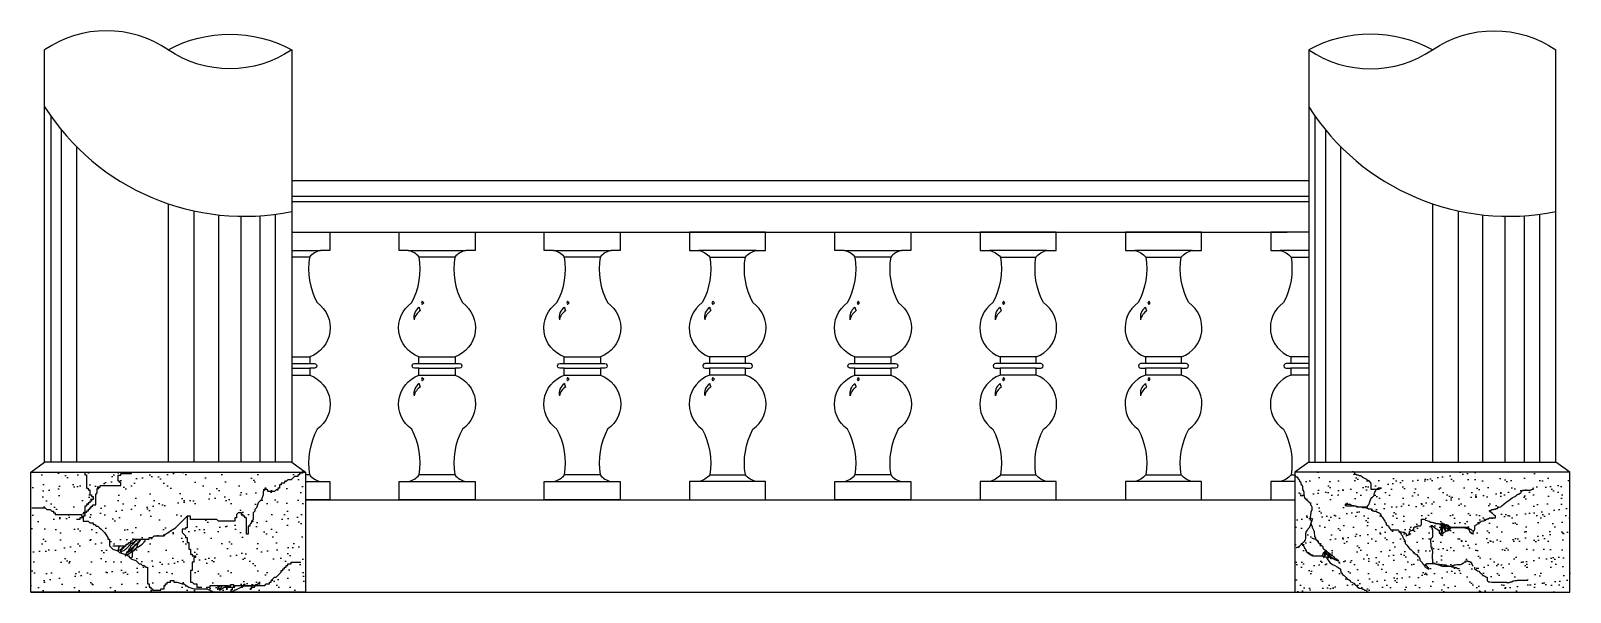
# Model space of a CAD drawing. Extents: x 658 to 3991, y 3094 to 4310.
import ezdxf

# ---------------------------------------------------------------- set-up
doc = ezdxf.new("R2010")
doc.units = 0
doc.header["$LTSCALE"] = 0.85
doc.header["$MEASUREMENT"] = 0
doc.layers.get('0').update_dxf_attribs({"color": 3, "linetype": 'CONTINUOUS'})
for name, color, linetype in [('2', 2, 'CONTINUOUS'), ('3', 3, 'CONTINUOUS'), ('4', 4, 'CONTINUOUS'), ('7', 7, 'CONTINUOUS')]:
    doc.layers.add(name, color=color, linetype=linetype)

msp = doc.modelspace()

# ---------------------------------------------------------------- hatches: boundary and pattern name
at = {"layer": '3'}
h = msp.add_hatch(dxfattribs=at)
h.set_pattern_fill('AR-SAND', color=256, scale=25, style=0)
h.set_pattern_definition([(37.5, (2482.26, -2404.516), (-1.57483, 48.1706), [0, -38, 0, -42.5, 0, -40.625]), (7.5, (2482.26, -2404.516), (44.2444, 70.55365), [0, -20.5, 0, -34.25, 0, -13.125]), (327.5, (2451.51, -2404.516), (77.85355, 0.14148), [0, -12.5, 0, -45, 0, -58.75]), (317.5, (2451.51, -2404.516), (75.1532, 21.9419), [0, -6.25, 0, -29.5, 0, -33.75])])
h.paths.add_polyline_path([(658.2, 3354.4), (658.2, 3094.4), (1253.2, 3094.4), (1253.2, 3354.4), (1246.9, 3354.4), (1246.9, 3352), (1239.7, 3352), (1239.7, 3348.4), (1236.1, 3348.4), (1236.1, 3344.9), (1229, 3344.9), (1225.4, 3341.3), (1221.9, 3337.7), (1214.7, 3337.7), (1211.1, 3334.1), (1207.6, 3334.1), (1207.6, 3330.6), (1200.4, 3330.6), (1200.4, 3327), (1196.8, 3327), (1196.8, 3319.9), (1193.3, 3319.9), (1193.3, 3316.3), (1189.7, 3316.3), (1186.1, 3312.7), (1171.8, 3312.7), (1171.8, 3316.3), (1168.2, 3316.3), (1168.2, 3319.9), (1164.7, 3319.9), (1164.7, 3316.3), (1161.1, 3312.7), (1161.1, 3305.6), (1157.5, 3294.9), (1153.9, 3291.3), (1150.4, 3287.7), (1146.8, 3277), (1143.2, 3273.4), (1143.2, 3269.9), (1139.7, 3266.3), (1139.7, 3252), (1136.1, 3248.4), (1136.1, 3244.9), (1132.5, 3241.3), (1132.5, 3237.7), (1128.9, 3237.7), (1128.9, 3219.9), (1125.4, 3219.9), (1125.4, 3255.6), (1121.8, 3255.6), (1121.8, 3259.1), (1118.2, 3259.1), (1118.2, 3262.7), (1114.6, 3262.7), (1114.6, 3266.3), (1107.5, 3266.3), (1103.9, 3262.7), (1103.9, 3255.6), (1102.5, 3255.6), (1102.5, 3255.1), (1100.3, 3255.1), (1100.3, 3248.4), (1064.6, 3248.4), (1061, 3252), (1048.8, 3252), (1048.8, 3249.4), (1046, 3249.4), (1046, 3252), (1003.8, 3252), (1003.8, 3259.1), (996.7, 3259.1), (996.7, 3273.4), (1000.3, 3273.4), (1000.3, 3277), (1003.8, 3277), (1003.8, 3280.6), (1011, 3280.6), (1011, 3284.1), (1014.6, 3284.1), (1014.6, 3287.7), (1018.1, 3287.7), (1018.1, 3291.3), (1036, 3291.3), (1036, 3287.7), (1039.6, 3287.7), (1039.6, 3284.1), (1081.3, 3284.1), (1079.9, 3286.2), (1079.9, 3289), (1082.7, 3289), (1088.4, 3280.5), (1091.2, 3277.7), (1094.1, 3269.2), (1096.9, 3266.4), (1096.9, 3263.6), (1099.7, 3260.7), (1096.9, 3260.7), (1096.9, 3257.9), (1099.7, 3255.1), (1100.3, 3255.1), (1100.3, 3255.6), (1103.9, 3255.6), (1103.9, 3262.7), (1107.5, 3266.3), (1114.6, 3266.3), (1114.6, 3262.7), (1118.2, 3262.7), (1118.2, 3259.1), (1121.8, 3259.1), (1121.8, 3255.6), (1125.4, 3255.6), (1125.4, 3219.9), (1128.9, 3219.9), (1128.9, 3237.7), (1132.5, 3237.7), (1132.5, 3241.3), (1136.1, 3244.9), (1136.1, 3248.4), (1139.7, 3252), (1139.7, 3266.3), (1143.2, 3269.9), (1143.2, 3273.4), (1146.8, 3277), (1150.4, 3287.7), (1153.9, 3291.3), (1157.5, 3294.9), (1161.1, 3305.6), (1161.1, 3312.7), (1164.7, 3316.3), (1164.7, 3319.9), (1168.2, 3319.9), (1168.2, 3316.3), (1171.8, 3316.3), (1171.8, 3312.7), (1186.1, 3312.7), (1189.7, 3316.3), (1193.3, 3316.3), (1193.3, 3319.9), (1196.8, 3319.9), (1196.8, 3327), (1200.4, 3327), (1200.4, 3330.6), (1207.6, 3330.6), (1207.6, 3334.1), (1211.1, 3334.1), (1214.7, 3337.7), (1221.9, 3337.7), (1225.4, 3341.3), (1229, 3344.9), (1236.1, 3344.9), (1236.1, 3348.4), (1239.7, 3348.4), (1239.7, 3352), (1246.9, 3352), (1246.9, 3354.4)])
h = msp.add_hatch(dxfattribs=at)
h.set_pattern_fill('AR-SAND', color=256, scale=20, style=0)
h.set_pattern_definition([(37.5, (2530.406, -2404.516), (-1.25987, 38.53648), [0, -30.4, 0, -34, 0, -32.5]), (7.5, (2530.406, -2404.516), (35.39553, 56.4429), [0, -16.4, 0, -27.4, 0, -10.5]), (327.5, (2505.806, -2404.516), (62.28284, 0.11318), [0, -10, 0, -36, 0, -47]), (317.5, (2505.806, -2404.516), (60.12253, 17.5535), [0, -5, 0, -23.6, 0, -27])])
h.paths.add_polyline_path([(3991.4, 3354.4), (3396.4, 3354.4), (3396.4, 3094.4), (3991.4, 3094.4)])
h.paths.add_polyline_path([(3518.1, 3281.5), (3507.2, 3281.5), (3506.3, 3282.4), (3504.5, 3282.4), (3504.5, 3285.1), (3505.4, 3285.1), (3506.3, 3284.2), (3515.4, 3284.2), (3515.4, 3283.3), (3517.2, 3283.3), (3517.2, 3282.4), (3518.1, 3282.4)], flags=16)
h.paths.add_polyline_path([(3640.7, 3218.8), (3640.3, 3218.5), (3641.5, 3218.8), (3641.6, 3218.8)], flags=16)
h.paths.add_polyline_path([(3712.3, 3243.2), (3712.7, 3243.2), (3712.7, 3242.8), (3713.1, 3242.4), (3713.1, 3241.9), (3714, 3240.7), (3714.8, 3239.9), (3714.8, 3239), (3715.2, 3238.6), (3716.1, 3236.9), (3716.5, 3235.7), (3717.3, 3234.4), (3719, 3232.3), (3719.4, 3231.1), (3720.3, 3228.5), (3721.1, 3227.3), (3721.5, 3226), (3721.5, 3227.7), (3721.1, 3228.1), (3721.1, 3229), (3720.7, 3229.4), (3720.7, 3231.9), (3720.3, 3232.3), (3720.3, 3233.2), (3719.8, 3233.6), (3719.8, 3234.4), (3719, 3235.7), (3719, 3236.1), (3718.6, 3236.5), (3718.6, 3236.9), (3718.2, 3237.3), (3717.7, 3237.8), (3717.7, 3238.2), (3716.9, 3239), (3716.9, 3239), (3717.7, 3238.2), (3717.7, 3237.8), (3719, 3236.5), (3719, 3235.7), (3719.8, 3234.4), (3719.8, 3233.6), (3720.3, 3233.2), (3720.3, 3232.3), (3720.7, 3231.9), (3720.7, 3229.4), (3721.1, 3229), (3721.1, 3228.1), (3721.5, 3227.7), (3721.5, 3225.7), (3721.6, 3225.7), (3721.1, 3227.3), (3720.3, 3228.5), (3719.4, 3231.1), (3719, 3232.3), (3717.3, 3234.4), (3716.5, 3235.7), (3716.1, 3236.9), (3715.2, 3238.6), (3714.4, 3239.4), (3714.4, 3240.3), (3714, 3240.7), (3713.1, 3241.9), (3713.1, 3242.4), (3712.3, 3243.2), (3712.3, 3243.2), (3712.3, 3242.4), (3713.1, 3239.9), (3713.6, 3238.6), (3714.4, 3237.3), (3714.8, 3236.1), (3714.8, 3231.9), (3714.4, 3231.5), (3714.4, 3225.2), (3713.6, 3224.4), (3713.6, 3223.1), (3713.1, 3222.7), (3712.7, 3222.3), (3712.7, 3221.4), (3712.3, 3221.4), (3712.3, 3222.7), (3712.7, 3225.2), (3713.6, 3227.3), (3713.6, 3237.3), (3712.7, 3238.2), (3712.3, 3237.8), (3712.3, 3236.9), (3711.5, 3235.2), (3711.5, 3231.5), (3711, 3231.1), (3711, 3230.2), (3710.2, 3230.2), (3710.2, 3229.8), (3709.8, 3229.8), (3709.8, 3228.5), (3709.4, 3228.5), (3709.4, 3229), (3709.8, 3229), (3709.8, 3230.2), (3710.6, 3230.2), (3710.6, 3230.6), (3711.5, 3231.5), (3711.5, 3235.2), (3712.3, 3236.9), (3712.3, 3237.8), (3712.7, 3238.2), (3712.7, 3238.6), (3713.6, 3237.8), (3713.6, 3227.3), (3712.7, 3225.2), (3712.3, 3222.7), (3712.3, 3221.8), (3713.6, 3223.1), (3713.6, 3224.8), (3714.4, 3225.6), (3714.4, 3231.5), (3714.8, 3231.9), (3714.8, 3236.1), (3714.4, 3237.3), (3713.6, 3238.6), (3713.1, 3239.9), (3712.3, 3242.4), (3712.3, 3243.2)], flags=16)
h.paths.add_polyline_path([(3430.7, 3244.8), (3430.7, 3247.5), (3431.6, 3247.5), (3431.6, 3250.2), (3432.5, 3251.2), (3432.5, 3252.1), (3433.4, 3253), (3432.5, 3249.3)], flags=16)
h.paths.add_polyline_path([(3461.3, 3183.2), (3460.9, 3182.2), (3461.9, 3182.2), (3462.2, 3183.2)], flags=16)

# ---------------------------------------------------------------- linework, layer by layer
at = {"color": 3}
for p, q in [((3635.4, 3217.3), (3644.3, 3219.5)), ((3644.3, 3219.5), (3646.5, 3221.7))]:
    msp.add_line(p, q, dxfattribs=at)
at = {"layer": '2'}
for p, q in [((1223.2, 3376.3), (688.2, 3376.3)), ((3425.4, 3376.3), (3960.4, 3376.3))]:
    msp.add_line(p, q, dxfattribs=at)
for points in [[(1223.2, 4269.2), (1223.2, 3376.3), (1253.2, 3354.4), (1253.2, 3094.4), (658.2, 3094.4), (658.2, 3354.4), (688.2, 3376.3), (688.2, 4269.2)], [(3425.4, 4269.2), (3425.4, 3376.3), (3395.4, 3354.4), (3395.4, 3094.4), (3990.4, 3094.4), (3990.4, 3354.4), (3960.4, 3376.3), (3960.4, 4269.2)], [(1253.2, 3294.4), (3348.3, 3294.4)], [(658.2, 3094.4), (3990.4, 3094.4)]]:
    msp.add_lwpolyline(points, dxfattribs=at)
at = {"layer": '3'}
for p, q in [((701.3, 4126.2), (701.3, 3376.3)), ((3438.5, 4126.2), (3438.5, 3376.3)), ((724.1, 4096.2), (724.1, 3376.3)), ((3461.3, 4096.2), (3461.3, 3376.3)), ((756.9, 4059.8), (756.9, 3376.3)), ((3494.1, 4059.8), (3494.1, 3376.3)), ((955.7, 3935.7), (955.7, 3376.3)), ((1223.2, 3952.3), (3425.4, 3952.3)), ((1223.2, 3940.3), (3425.4, 3940.3)), ((3692.9, 3935.7), (3692.9, 3376.3)), ((1011.4, 3920.2), (1011.4, 3376.3)), ((1064.5, 3911.6), (1064.5, 3376.3)), ((1113, 3908.6), (1113, 3376.3)), ((1154.5, 3909.7), (1154.5, 3376.3)), ((1187.4, 3913), (1187.4, 3376.3)), ((3748.5, 3920.2), (3748.5, 3376.3)), ((3801.7, 3911.6), (3801.7, 3376.3)), ((3850.1, 3908.6), (3850.1, 3376.3)), ((3891.7, 3909.7), (3891.7, 3376.3)), ((3924.6, 3913), (3924.6, 3376.3)), ((1261.7, 3820.3), (1223.2, 3820.3)), ((1576.3, 3820.3), (1499.3, 3820.3)), ((1890.9, 3820.3), (1813.9, 3820.3)), ((2128.5, 3820.3), (2205.5, 3820.3)), ((2520.1, 3820.3), (2443.1, 3820.3)), ((2757.7, 3820.3), (2834.7, 3820.3)), ((3072.3, 3820.3), (3149.3, 3820.3)), ((3386.9, 3820.3), (3425.4, 3820.3)), ((1223.2, 3589.4), (1262.3, 3589.4)), ((1223.2, 3579.4), (1262.3, 3579.4)), ((1498.7, 3589.4), (1576.9, 3589.4)), ((1498.7, 3579.4), (1576.9, 3579.4)), ((1813.3, 3589.4), (1891.5, 3589.4)), ((1813.3, 3579.4), (1891.5, 3579.4)), ((2206.1, 3589.4), (2127.9, 3589.4)), ((2206.1, 3579.4), (2127.9, 3579.4)), ((2442.5, 3589.4), (2520.7, 3589.4)), ((2442.5, 3579.4), (2520.7, 3579.4)), ((2835.3, 3589.4), (2757.1, 3589.4)), ((2835.3, 3579.4), (2757.1, 3579.4)), ((3149.9, 3589.4), (3071.7, 3589.4)), ((3149.9, 3579.4), (3071.7, 3579.4)), ((3425.4, 3589.4), (3386.3, 3589.4)), ((3425.4, 3579.4), (3386.3, 3579.4)), ((1261.7, 3348.6), (1253.2, 3348.6)), ((1576.3, 3348.6), (1499.3, 3348.6)), ((1890.9, 3348.6), (1813.9, 3348.6)), ((2128.5, 3348.6), (2205.5, 3348.6)), ((2520.1, 3348.6), (2443.1, 3348.6)), ((2757.7, 3348.6), (2834.7, 3348.6)), ((3072.3, 3348.6), (3149.3, 3348.6)), ((3386.9, 3348.6), (3395.4, 3348.6))]:
    msp.add_line(p, q, dxfattribs=at)
for points in [[(955.7, 4269.2, -0.25232), (1223.2, 4269.2, -0.307867), (955.7, 4269.2, 0.307867), (688.2, 4269.2, 0.307867)], [(3692.9, 4269.2, 0.25232), (3425.4, 4269.2, 0.307867), (3692.9, 4269.2, -0.307867), (3960.4, 4269.2, -0.307867)]]:
    msp.add_lwpolyline(points, format="xyb", dxfattribs=at)
for points in [[(1504, 3720.4), (1505.8, 3717.4), (1509.1, 3721), (1505.8, 3725), (1504, 3720.4)], [(1818.6, 3720.4), (1820.4, 3717.4), (1823.7, 3721), (1820.4, 3725), (1818.6, 3720.4)], [(2133.2, 3720.4), (2135, 3717.4), (2138.3, 3721), (2135, 3725), (2133.2, 3720.4)], [(2447.8, 3720.4), (2449.6, 3717.4), (2452.9, 3721), (2449.6, 3725), (2447.8, 3720.4)], [(2762.4, 3720.4), (2764.2, 3717.4), (2767.5, 3721), (2764.2, 3725), (2762.4, 3720.4)], [(3077, 3720.4), (3078.8, 3717.4), (3082.1, 3721), (3078.8, 3725), (3077, 3720.4)], [(1504, 3555.2), (1505.8, 3552.2), (1509.1, 3555.8), (1505.8, 3559.7), (1504, 3555.2)], [(1818.6, 3555.2), (1820.4, 3552.2), (1823.7, 3555.8), (1820.4, 3559.7), (1818.6, 3555.2)], [(2133.2, 3555.2), (2135, 3552.2), (2138.3, 3555.8), (2135, 3559.7), (2133.2, 3555.2)], [(2447.8, 3555.2), (2449.6, 3552.2), (2452.9, 3555.8), (2449.6, 3559.7), (2447.8, 3555.2)], [(2762.4, 3555.2), (2764.2, 3552.2), (2767.5, 3555.8), (2764.2, 3559.7), (2762.4, 3555.2)], [(3077, 3555.2), (3078.8, 3552.2), (3082.1, 3555.8), (3078.8, 3559.7), (3077, 3555.2)], [(775.1, 3352), (775.1, 3348.4), (778.7, 3348.4), (778.7, 3319.9), (782.3, 3319.9), (782.3, 3316.3), (785.8, 3316.3), (785.8, 3305.6), (789.4, 3305.6), (789.4, 3302), (793, 3302), (793, 3294.9), (789.4, 3294.9), (789.4, 3291.3), (785.8, 3291.3), (785.8, 3287.7), (782.3, 3287.7), (782.3, 3284.1), (778.7, 3284.1), (778.7, 3280.6), (775.1, 3280.6), (775.1, 3259.1), (771.5, 3259.1), (771.5, 3255.6), (764.4, 3255.6), (764.4, 3252), (757.2, 3252)], [(770.1, 3264.5), (773.3, 3264.5), (773.3, 3267.7), (779.7, 3267.7), (779.7, 3270.9), (782.9, 3270.9), (782.9, 3274.1), (786.1, 3274.1), (786.1, 3277.3), (789.3, 3277.3), (789.3, 3280.5), (792.5, 3280.5), (792.5, 3283.7), (798.9, 3283.7), (798.9, 3306.2), (802.2, 3309.4), (802.2, 3319), (805.4, 3319), (805.4, 3322.2), (802.2, 3322.2), (808.6, 3322.2), (808.6, 3325.4), (853.5, 3325.4), (853.5, 3331.8), (850.3, 3331.8), (850.3, 3335), (847.1, 3335), (847.1, 3347.8), (853.5, 3347.8), (853.5, 3351.1), (876, 3351.1), (876, 3354.3), (882.4, 3354.3)], [(1250.4, 3355.6), (1246.9, 3355.6), (1246.9, 3352), (1239.7, 3352), (1239.7, 3348.4), (1236.1, 3348.4), (1236.1, 3344.9), (1229, 3344.9), (1225.4, 3341.3), (1221.9, 3337.7), (1214.7, 3337.7), (1211.1, 3334.1), (1207.6, 3334.1), (1207.6, 3330.6), (1200.4, 3330.6), (1200.4, 3327), (1196.8, 3327), (1196.8, 3319.9), (1193.3, 3319.9), (1193.3, 3316.3), (1189.7, 3316.3), (1186.1, 3312.7), (1171.8, 3312.7), (1171.8, 3316.3), (1168.2, 3316.3), (1168.2, 3319.9), (1164.7, 3319.9), (1164.7, 3316.3), (1161.1, 3312.7), (1161.1, 3305.6), (1157.5, 3294.9), (1153.9, 3291.3), (1150.4, 3287.7), (1146.8, 3277), (1143.2, 3273.4), (1143.2, 3269.9), (1139.7, 3266.3), (1139.7, 3252), (1136.1, 3248.4), (1136.1, 3244.9), (1132.5, 3241.3), (1132.5, 3237.7), (1128.9, 3237.7), (1128.9, 3219.9), (1125.4, 3219.9), (1125.4, 3255.6), (1121.8, 3255.6), (1121.8, 3259.1), (1118.2, 3259.1), (1118.2, 3262.7), (1114.6, 3262.7), (1114.6, 3266.3), (1107.5, 3266.3), (1103.9, 3262.7), (1103.9, 3255.6), (1100.3, 3255.6), (1100.3, 3248.4), (1064.6, 3248.4), (1061, 3252), (1003.8, 3252), (1003.8, 3259.1), (996.7, 3259.1), (996.7, 3234.1), (993.1, 3234.1), (993.1, 3230.6), (986, 3230.6), (986, 3223.4), (989.5, 3219.9), (993.1, 3216.3), (993.1, 3212.7), (996.7, 3212.7), (996.7, 3202), (1000.3, 3202), (1000.3, 3187.7), (1003.8, 3187.7), (1003.8, 3177), (1007.4, 3177), (1007.4, 3173.4), (1014.6, 3173.4), (1014.6, 3169.8), (1011, 3169.8), (1011, 3159.1), (1007.4, 3159.1), (1007.4, 3141.3), (1003.8, 3141.3), (1003.8, 3116.3), (1007.4, 3116.3), (1011, 3112.7), (1018.1, 3112.7), (1018.1, 3105.6), (1028.9, 3105.6)], [(3428.9, 3249.3), (3428.9, 3257.5), (3429.8, 3261.1), (3429.8, 3263.8), (3430.7, 3266.6), (3430.7, 3269.3), (3432.5, 3272), (3432.5, 3278.4), (3431.6, 3281.1), (3429.8, 3282.9), (3429.8, 3285.6), (3428.9, 3286.5), (3426.2, 3288.3), (3425.3, 3291), (3422.5, 3292), (3420.7, 3294.7), (3418, 3297.4), (3417.1, 3298.3), (3417.1, 3299.2), (3416.2, 3300.1), (3416.2, 3302.8), (3415.3, 3303.7), (3415.3, 3311), (3414.4, 3311.9), (3414.4, 3313.7), (3413.5, 3313.7), (3413.5, 3317.3), (3412.6, 3317.3), (3412.6, 3323.7), (3411.7, 3323.7), (3411.7, 3325.5), (3410.7, 3325.5), (3410.7, 3326.4), (3409.8, 3326.4), (3409.8, 3327.3), (3408.9, 3328.2), (3408.9, 3331.9), (3408, 3331.9), (3408, 3332.8), (3407.1, 3332.8), (3407.1, 3333.7), (3406.2, 3333.7), (3406.2, 3334.6), (3404.4, 3338.2), (3403.5, 3339.1), (3401.7, 3341.8), (3401.7, 3342.7), (3400.8, 3343.6), (3398, 3343.6), (3398, 3344.5), (3396.2, 3344.5), (3396.2, 3346.4), (3397.1, 3346.4)], [(3560.4, 3329.1), (3560.4, 3330), (3559.5, 3330), (3559.5, 3331.9), (3558.6, 3331.9), (3558.6, 3332.8), (3557.7, 3332.8), (3557.7, 3333.7), (3556.8, 3333.7), (3556.8, 3334.6), (3555.9, 3334.6), (3555.9, 3335.5), (3555, 3335.5), (3554.1, 3336.4), (3553.2, 3336.4), (3552.3, 3337.3), (3551.4, 3338.2), (3550.5, 3338.2), (3549.6, 3339.1), (3546.8, 3340.9), (3544.1, 3341.8), (3543.2, 3341.8), (3542.3, 3342.7), (3541.4, 3342.7), (3541.4, 3344.5), (3540.5, 3344.5), (3539.6, 3345.5), (3538.7, 3345.5), (3537.8, 3346.4), (3535, 3346.4), (3532.3, 3348.2), (3529.6, 3348.2), (3526.9, 3349.1), (3523.2, 3349.1), (3523.2, 3350), (3524.2, 3350), (3524.2, 3350.9), (3525.1, 3350.9), (3525.1, 3353.6), (3524.2, 3353.6), (3524.2, 3354.5), (3522.3, 3354.5), (3522.3, 3355.4), (3521.4, 3355.4), (3521.4, 3356.3)], [(3559.9, 3329.6), (3559.9, 3317.8), (3577.1, 3317.8), (3579.8, 3319.6), (3582.6, 3319.6), (3576.2, 3319.6), (3573.5, 3317.8), (3572.6, 3317.8), (3571.7, 3316.8), (3570.8, 3316.8), (3570.8, 3315.9), (3569.9, 3315.9), (3569.9, 3313.2), (3568.9, 3313.2), (3568.9, 3312.3), (3568, 3311.4), (3568, 3309.6), (3567.1, 3308.7), (3567.1, 3307.8), (3566.2, 3306.9), (3566.2, 3303.2), (3565.3, 3302.3), (3563.5, 3300.5), (3562.6, 3299.6), (3561.7, 3298.7), (3560.8, 3298.7), (3560.8, 3297.8), (3559.9, 3297.8), (3559.9, 3296.9), (3559, 3296.9), (3559, 3295.1), (3558, 3295.1), (3558, 3292.3), (3557.1, 3291.4), (3557.1, 3288.7), (3556.2, 3287.8), (3556.2, 3286.9), (3555.3, 3286), (3555.3, 3284.2), (3554.4, 3284.2), (3554.4, 3283.3), (3553.5, 3282.4), (3553.5, 3281.5), (3552.6, 3281.5), (3552.6, 3280.6), (3551.7, 3280.6), (3551.7, 3279.6), (3550.8, 3279.6), (3550.8, 3278.7), (3533.5, 3278.7), (3532.6, 3279.6), (3529, 3279.6), (3528.1, 3280.6), (3523.5, 3280.6), (3522.6, 3281.5), (3518.1, 3281.5), (3518.1, 3282.4), (3517.2, 3282.4), (3517.2, 3283.3), (3515.4, 3283.3), (3515.4, 3284.2), (3506.3, 3284.2), (3505.4, 3285.1), (3504.5, 3285.1), (3504.5, 3282.4), (3506.3, 3282.4), (3507.2, 3281.5), (3526.3, 3281.5), (3529, 3279.6), (3539, 3279.6), (3541.7, 3277.8), (3547.2, 3277.8), (3549.9, 3276.9), (3551.7, 3276.9), (3554.4, 3275.1), (3560.8, 3275.1), (3561.7, 3274.2), (3561.7, 3272.4), (3562.6, 3272.4), (3562.6, 3271.5), (3563.5, 3271.5), (3564.4, 3270.6), (3565.3, 3270.6), (3566.2, 3269.7), (3570.8, 3269.7), (3571.7, 3268.8), (3572.6, 3267.8), (3574.4, 3267.8), (3575.3, 3266.9), (3577.1, 3266.9), (3577.1, 3266), (3578, 3266), (3578.9, 3265.1), (3579.8, 3265.1), (3580.7, 3264.2), (3580.7, 3262.4), (3581.7, 3262.4), (3581.7, 3260.6), (3583.5, 3257.9), (3585.3, 3256.1), (3588.9, 3250.6), (3589.8, 3247.9), (3591.6, 3245.2), (3592.6, 3244.3), (3592.6, 3240.6), (3594.4, 3240.6), (3594.4, 3239.7), (3595.3, 3239.7), (3595.3, 3238.8), (3596.2, 3238.8), (3597.1, 3237.9), (3598, 3237.9), (3598, 3237), (3598.9, 3237), (3598.9, 3234.3), (3599.8, 3234.3), (3599.8, 3233.4), (3600.7, 3232.5), (3601.6, 3231.6), (3601.6, 3230.6), (3602.5, 3230.6), (3602.5, 3229.7), (3618.9, 3229.7), (3618.9, 3227.9), (3619.8, 3227.9), (3619.8, 3227), (3620.7, 3227), (3620.7, 3226.1), (3622.5, 3224.3), (3623.4, 3223.4), (3624.3, 3222.5), (3625.2, 3219.8), (3626.1, 3218.8), (3628, 3216.1), (3628.9, 3212.5), (3630.7, 3209.8), (3631.6, 3208.9), (3633.4, 3206.1), (3634.3, 3203.4), (3634.3, 3199.8), (3637.9, 3196.2), (3639.8, 3193.4), (3642.5, 3189.8), (3643.4, 3188.9), (3646.1, 3187.1), (3647, 3186.2), (3648.8, 3184.4), (3652.5, 3180.7), (3654.3, 3178), (3655.2, 3178), (3655.2, 3177.1), (3656.1, 3177.1), (3657, 3176.2), (3659.7, 3176.2), (3659.7, 3175.3), (3660.6, 3175.3), (3660.6, 3172.6), (3661.6, 3171.7), (3662.5, 3171.7), (3663.4, 3170.8), (3665.2, 3168), (3666.1, 3167.1), (3666.1, 3163.5), (3667, 3162.6), (3668.8, 3160.8), (3669.7, 3159.9), (3670.6, 3159), (3670.6, 3158.1), (3671.5, 3157.1), (3671.5, 3156.2), (3672.4, 3156.2), (3673.4, 3155.3), (3673.4, 3154.4), (3674.3, 3154.4), (3674.3, 3153.5), (3675.2, 3153.5), (3675.2, 3152.6), (3676.1, 3151.7), (3676.1, 3150.8), (3677, 3150.8), (3677, 3149), (3677.9, 3149), (3678.8, 3148.1), (3679.7, 3148.1), (3679.7, 3147.2), (3681.5, 3147.2), (3681.5, 3146.3), (3682.4, 3146.3), (3682.4, 3145.4), (3684.3, 3145.4), (3684.3, 3144.4), (3685.2, 3144.4), (3685.2, 3146.3), (3684.3, 3146.3), (3684.3, 3147.2), (3683.3, 3147.2), (3683.3, 3148.1), (3682.4, 3149), (3682.4, 3149.9), (3681.5, 3149.9), (3679.7, 3151.7), (3678.8, 3151.7), (3678.8, 3153.5), (3677.9, 3153.5), (3677.9, 3154.4), (3678.8, 3154.4), (3678.8, 3155.3), (3680.6, 3155.3), (3680.6, 3156.2), (3698.8, 3156.2), (3703.3, 3155.3), (3707.9, 3155.3), (3708.8, 3154.4), (3715.1, 3154.4), (3717.8, 3153.5), (3722.4, 3153.5), (3725.1, 3151.7), (3727.8, 3151.7), (3730.6, 3150.8), (3732.4, 3150.8), (3735.1, 3149), (3738.7, 3149), (3741.5, 3148.1), (3744.2, 3148.1), (3746.9, 3146.3), (3747.8, 3145.4), (3751.4, 3145.4)], [(3781.4, 3150.8), (3780.5, 3151.7), (3780.5, 3152.6), (3779.6, 3152.6), (3779.6, 3154.4), (3778.7, 3155.3), (3778.7, 3157.1), (3777.8, 3158.1), (3777.8, 3159), (3776, 3159), (3775, 3159.9), (3771.4, 3159.9), (3771.4, 3160.8), (3769.6, 3160.8), (3769.6, 3161.7), (3765.1, 3161.7), (3764.2, 3160.8), (3763.2, 3160.8), (3763.2, 3159.9), (3761.4, 3158.1), (3760.5, 3157.1), (3756.9, 3155.3), (3754.2, 3153.5), (3746, 3153.5), (3743.3, 3152.6), (3739.6, 3152.6), (3738.7, 3151.7), (3736, 3151.7), (3736, 3150.8), (3734.2, 3150.8), (3733.3, 3149.9), (3714.2, 3149.9), (3713.3, 3150.8), (3712.4, 3150.8), (3712.4, 3151.7), (3709.7, 3151.7), (3708.8, 3152.6), (3707, 3152.6), (3706, 3153.5), (3705.1, 3153.5), (3704.2, 3154.4), (3701.5, 3154.4), (3698.8, 3156.2), (3696.1, 3156.2), (3695.1, 3157.1), (3694.2, 3157.1), (3694.2, 3165.3), (3693.3, 3166.2), (3693.3, 3177.1), (3694.2, 3178), (3694.2, 3183.5), (3693.3, 3184.4), (3693.3, 3185.3), (3692.4, 3186.2), (3691.5, 3189.8), (3691.5, 3190.7), (3690.6, 3191.6), (3690.6, 3200.7), (3689.7, 3200.7), (3689.7, 3208.9), (3690.6, 3208.9), (3690.6, 3211.6), (3691.5, 3211.6), (3692.4, 3212.5), (3693.3, 3213.4), (3694.2, 3213.4), (3694.2, 3228.8), (3693.3, 3229.7), (3693.3, 3232.5), (3691.5, 3234.3), (3691.5, 3236.1), (3690.6, 3237), (3690.6, 3238.8), (3692.4, 3238.8), (3697, 3235.2), (3700.6, 3232.5), (3703.3, 3230.6), (3707, 3227.9), (3707.9, 3227), (3707.9, 3222.5), (3708.8, 3221.6), (3709.7, 3221.6), (3710.6, 3218.8), (3713.3, 3217.9), (3714.2, 3217.9), (3715.1, 3217), (3715.1, 3216.1), (3714.2, 3216.1), (3714.2, 3219.8), (3715.1, 3220.7), (3715.1, 3221.6), (3716, 3221.6), (3716, 3222.5), (3716.9, 3222.5), (3716.9, 3223.4), (3717.8, 3224.3), (3718.8, 3224.3), (3722.4, 3226.1), (3723.3, 3227), (3726, 3227), (3726.9, 3227.9), (3729.6, 3229.7), (3731.5, 3231.6), (3732.4, 3231.6), (3732.4, 3232.5), (3733.3, 3233.4), (3733.3, 3234.3), (3760.5, 3234.3), (3765.1, 3233.4), (3768.7, 3233.4), (3768.7, 3232.5), (3769.6, 3232.5), (3769.6, 3231.6), (3770.5, 3231.6), (3771.4, 3230.6), (3772.3, 3230.6), (3772.3, 3227.9), (3773.2, 3227), (3773.2, 3226.1), (3774.1, 3226.1), (3774.1, 3224.3), (3775, 3223.4), (3776, 3223.4), (3777.8, 3221.6), (3780.5, 3220.7), (3781.4, 3220.7), (3781.4, 3219.8), (3781.4, 3224.3), (3782.3, 3225.2), (3782.3, 3227), (3783.2, 3227.9), (3783.2, 3228.8), (3784.1, 3228.8), (3784.1, 3229.7), (3785, 3229.7), (3785, 3237.9), (3785.9, 3237.9), (3785.9, 3238.8), (3786.8, 3239.7), (3787.8, 3240.6), (3788.7, 3240.6), (3789.6, 3241.5), (3792.3, 3242.4), (3793.2, 3243.3), (3794.1, 3243.3), (3795, 3244.3), (3795.9, 3245.2), (3795.9, 3246.1), (3796.8, 3247), (3797.7, 3247), (3798.7, 3247.9), (3799.6, 3247.9), (3802.3, 3248.8), (3805, 3248.8), (3805.9, 3249.7), (3806.8, 3250.6), (3808.6, 3250.6), (3808.6, 3251.5), (3809.5, 3251.5), (3810.5, 3252.4), (3811.4, 3252.4), (3812.3, 3253.3), (3814.1, 3253.3), (3816.8, 3255.1), (3829.5, 3255.1), (3829.5, 3258.8), (3826.8, 3261.5), (3823.2, 3265.1), (3817.7, 3268.8), (3816.8, 3269.7), (3816.8, 3271.5), (3818.6, 3271.5), (3821.4, 3273.3), (3825, 3273.3), (3825.9, 3274.2), (3828.6, 3274.2), (3831.3, 3276), (3834.1, 3276), (3835, 3276.9), (3837.7, 3278.7), (3841.3, 3279.6), (3843.1, 3281.5), (3844, 3282.4), (3847.7, 3285.1), (3848.6, 3286), (3852.2, 3288.7), (3854.9, 3290.5), (3858.6, 3293.3), (3863.1, 3296.9), (3865.8, 3298.7), (3871.3, 3301.4), (3874, 3303.2), (3875.8, 3305.1), (3876.7, 3305.1), (3877.6, 3306), (3878.6, 3306.9), (3879.5, 3306.9), (3883.1, 3308.7), (3884.9, 3310.5), (3884.9, 3311.4), (3886.7, 3313.2), (3887.6, 3313.2), (3887.6, 3314.1), (3888.5, 3315), (3905.8, 3315), (3908.5, 3316.8), (3911.2, 3317.8), (3911.2, 3320.5), (3912.1, 3320.5)], [(660.7, 3277), (689.3, 3277), (692.9, 3273.4), (700.1, 3273.4), (703.6, 3269.9), (707.2, 3269.9), (707.2, 3266.3), (710.8, 3266.3), (710.8, 3262.7), (768, 3262.7), (768, 3259.1), (771.5, 3259.1), (771.5, 3248.4), (782.3, 3248.4), (785.8, 3244.9), (793, 3244.9), (793, 3241.3), (796.6, 3241.3), (800.1, 3237.7), (803.7, 3237.7), (807.3, 3234.1), (810.8, 3230.6), (814.4, 3227), (818, 3223.4), (825.1, 3212.7), (825.1, 3209.1), (828.7, 3209.1), (828.7, 3194.8), (832.3, 3191.3), (835.9, 3187.7), (846.6, 3184.1), (850.2, 3180.6), (860.9, 3177), (864.5, 3177), (868, 3173.4), (871.6, 3173.4), (871.6, 3169.8), (875.2, 3169.8), (875.2, 3166.3), (885.9, 3162.7), (889.5, 3159.1), (893.1, 3155.6), (896.6, 3155.6), (900.2, 3152), (903.8, 3152), (907.3, 3148.4), (910.9, 3148.4), (910.9, 3112.7), (914.5, 3112.7), (914.5, 3105.6), (918.1, 3105.6), (918.1, 3102), (921.6, 3102), (921.6, 3098.4), (939.5, 3098.4), (939.5, 3102), (946.7, 3102), (946.7, 3109.1), (950.2, 3109.1), (950.2, 3112.7), (953.8, 3112.7), (953.8, 3116.3), (961, 3116.3), (961, 3119.8), (968.1, 3119.8), (968.1, 3116.3), (975.3, 3116.3), (986, 3112.7), (989.5, 3112.7), (1000.3, 3105.6), (1011, 3102), (1039.6, 3102), (1053.9, 3094.8), (1096.8, 3094.8)], [(835.9, 3194.8), (864.5, 3194.8), (864.5, 3198.4), (868, 3198.4), (871.6, 3202), (875.2, 3202), (875.2, 3205.6), (878.8, 3205.6), (882.3, 3209.1), (914.5, 3209.1), (914.5, 3212.7), (921.6, 3212.7), (925.2, 3216.3), (946.7, 3216.3), (950.2, 3219.9), (961, 3227), (971.7, 3234.1), (975.3, 3237.7), (989.5, 3252), (993.1, 3255.6), (996.7, 3259.1)], [(3398, 3191.3), (3399, 3191.3), (3399.9, 3192.2), (3403.5, 3192.2), (3405.3, 3194), (3406.2, 3194), (3406.2, 3194.9), (3408, 3196.8), (3411.7, 3200.4), (3412.6, 3201.3), (3413.5, 3202.2), (3415.3, 3204), (3416.2, 3204), (3417.1, 3204.9), (3417.1, 3206.7), (3418, 3206.7), (3418, 3209.4), (3418.9, 3210.4), (3418.9, 3222.1), (3419.8, 3223), (3419.8, 3225.8), (3420.7, 3225.8), (3422.5, 3228.5), (3423.4, 3231.2), (3427.1, 3234.8), (3428.9, 3239.4), (3430.7, 3244.8), (3432.5, 3249.3), (3433.4, 3253), (3433.4, 3253.9), (3433.4, 3253), (3432.5, 3252.1), (3432.5, 3251.2), (3431.6, 3250.2), (3431.6, 3247.5), (3430.7, 3247.5), (3430.7, 3244.8), (3429.8, 3244.8), (3429.8, 3243), (3431.6, 3240.3), (3431.6, 3238.5), (3432.5, 3237.6), (3432.5, 3234.8), (3433.4, 3233.9), (3435.2, 3231.2), (3435.2, 3230.3), (3436.1, 3227.6), (3437.1, 3226.7), (3437.1, 3221.2), (3438, 3218.5), (3438, 3214.9), (3439.8, 3212.2), (3439.8, 3209.4), (3442.5, 3206.7), (3446.1, 3201.3), (3449.8, 3197.7), (3454.3, 3194.9), (3455.2, 3194), (3456.1, 3193.1), (3456.1, 3189.5), (3457, 3188.6), (3460.6, 3185.9), (3461.6, 3185), (3465.2, 3182.2), (3466.1, 3181.3), (3468.8, 3179.5), (3469.7, 3178.6), (3472.4, 3176.8), (3473.3, 3175.9), (3474.3, 3175), (3476.1, 3175), (3476.1, 3174.1), (3477, 3173.2), (3477.9, 3172.3), (3478.8, 3171.4), (3481.5, 3167.7), (3485.1, 3166.8), (3489.7, 3163.2), (3490.6, 3162.3), (3487.9, 3162.3), (3485.1, 3163.2), (3480.6, 3165), (3475.2, 3168.6), (3472.4, 3169.6), (3469.7, 3169.6), (3467, 3171.4), (3467, 3168.6), (3467.9, 3168.6), (3467, 3169.6), (3466.1, 3169.6), (3463.4, 3170.5), (3459.7, 3170.5), (3455.2, 3172.3), (3434.3, 3172.3), (3431.6, 3174.1), (3428.9, 3175), (3428, 3175.9), (3428, 3178.6), (3428, 3175.9), (3428.9, 3175), (3433.4, 3175), (3434.3, 3174.1), (3431.6, 3174.1), (3430.7, 3175), (3429.8, 3175), (3428.9, 3175.9), (3428, 3175.9), (3428, 3176.8), (3426.2, 3176.8), (3426.2, 3177.7), (3424.4, 3177.7), (3424.4, 3178.6), (3423.4, 3179.5), (3422.5, 3179.5), (3422.5, 3180.4), (3421.6, 3180.4), (3421.6, 3181.3), (3420.7, 3181.3), (3420.7, 3184.1), (3418.9, 3185.9), (3418.9, 3186.8), (3418, 3187.7), (3418, 3188.6), (3417.1, 3188.6), (3417.1, 3190.4), (3416.2, 3191.3), (3415.3, 3192.2), (3415.3, 3193.1), (3414.4, 3194), (3414.4, 3194.9), (3413.5, 3194.9), (3413.5, 3195.8), (3411.7, 3197.7), (3410.7, 3198.6), (3409.8, 3199.5), (3409.8, 3200.4), (3409.8, 3199.5), (3410.7, 3199.5), (3410.7, 3198.6), (3412.6, 3198.6), (3412.6, 3197.7), (3414.4, 3197.7), (3415.3, 3196.8), (3414.4, 3196.8)], [(3621.6, 3226.1), (3622.5, 3226.1), (3623.4, 3225.2), (3626.1, 3225.2), (3628.9, 3224.3), (3631.6, 3224.3), (3632.5, 3223.4), (3633.4, 3223.4), (3633.4, 3222.5), (3634.3, 3222.5), (3635.2, 3221.6), (3635.2, 3220.7), (3636.1, 3220.7), (3636.1, 3219.8), (3637, 3218.8), (3637, 3216.1), (3635.2, 3216.1), (3636.1, 3216.1), (3638.9, 3217.9), (3639.8, 3217.9), (3640.7, 3218.8), (3641.6, 3218.8), (3642.5, 3219.8), (3642.5, 3222.5), (3643.4, 3222.5), (3643.4, 3226.1), (3644.3, 3226.1), (3645.2, 3227), (3646.1, 3227.9), (3647.9, 3227.9), (3650.7, 3228.8), (3652.5, 3228.8), (3652.5, 3234.3), (3653.4, 3234.3), (3653.4, 3235.2), (3654.3, 3236.1), (3657, 3236.1), (3657.9, 3237), (3659.7, 3237), (3659.7, 3237.9), (3667, 3237.9), (3667, 3238.8), (3667.9, 3238.8), (3668.8, 3239.7), (3668.8, 3240.6), (3669.7, 3241.5), (3669.7, 3252.4), (3674.3, 3252.4), (3677, 3251.5), (3677.9, 3250.6), (3683.3, 3248.8), (3686.1, 3247.9), (3688.8, 3246.1), (3691.5, 3246.1), (3694.2, 3245.2), (3696.1, 3245.2), (3696.1, 3244.3), (3698.8, 3244.3), (3698.8, 3243.3), (3706, 3243.3), (3707, 3242.4), (3718.8, 3242.4), (3721.5, 3240.6), (3726, 3240.6), (3726, 3239.7), (3726.9, 3239.7), (3727.8, 3238.8), (3728.7, 3237.9), (3729.6, 3237), (3730.6, 3237), (3730.6, 3236.1), (3731.5, 3235.2), (3732.4, 3235.2), (3728.7, 3235.2), (3768.7, 3235.2), (3768.7, 3234.3), (3769.6, 3234.3), (3770.5, 3233.4), (3771.4, 3233.4), (3772.3, 3232.5), (3773.2, 3231.6), (3774.1, 3230.6), (3776.9, 3230.6), (3777.8, 3229.7), (3778.7, 3228.8), (3778.7, 3227.9), (3779.6, 3227.9)], [(3728.2, 3237.8), (3728.6, 3237.8), (3728.6, 3237.3), (3729.1, 3236.9), (3729.1, 3235.7), (3729.5, 3235.2), (3729.5, 3234), (3729.9, 3233.6), (3729.9, 3232.3), (3730.3, 3231.9), (3730.3, 3231.5), (3731.2, 3231.5), (3731.2, 3231.1), (3729.9, 3231.1), (3729.1, 3232.3), (3729.1, 3232.7), (3728.6, 3233.2), (3728.2, 3233.6), (3728.2, 3234), (3727.8, 3234.4), (3727, 3235.7), (3727, 3236.5), (3726.5, 3236.9), (3726.5, 3237.3), (3726.1, 3237.8), (3725.7, 3238.2), (3725.3, 3239.4), (3724, 3239.9), (3723.6, 3240.3), (3723.2, 3240.3), (3722.8, 3240.7), (3722.8, 3240.3), (3723.2, 3240.3), (3724.4, 3239.9), (3724.9, 3239.4), (3726.5, 3238.2), (3727.8, 3237.3), (3728.2, 3236.9), (3728.6, 3236.5), (3728.6, 3231.9), (3729.1, 3231.9), (3729.1, 3228.5), (3729.5, 3228.5), (3729.5, 3229), (3729.1, 3229.4), (3728.2, 3231.5), (3727.8, 3232.7), (3726.1, 3235.2), (3725.7, 3236.5), (3725.3, 3236.9), (3724.9, 3237.3), (3724.4, 3237.8), (3724, 3237.8), (3723.6, 3238.2), (3723.2, 3238.2), (3722.8, 3238.6), (3722.4, 3239), (3721.9, 3239), (3720.7, 3239.9), (3720.3, 3240.3), (3719.8, 3240.3), (3719.8, 3240.7), (3719, 3240.7), (3719, 3241.1), (3718.6, 3241.1), (3719, 3241.1), (3719.4, 3240.7), (3721.9, 3239.9), (3723.2, 3239.4), (3725.7, 3237.8), (3726.1, 3237.3), (3727, 3236.5), (3727, 3235.7), (3727.4, 3235.7), (3727.4, 3233.6), (3727.8, 3233.6), (3727.8, 3230.2), (3728.2, 3229.8), (3728.2, 3228.5), (3727.4, 3228.5), (3727, 3229), (3726.1, 3230.2), (3724.9, 3231.5), (3723.2, 3234), (3722.4, 3236.1), (3720.7, 3237.8), (3720.3, 3238.2), (3719, 3239), (3719, 3239.4), (3718.6, 3239.9), (3718.2, 3239.9), (3717.7, 3240.3), (3717.3, 3240.3), (3717.3, 3240.7), (3716.9, 3240.7), (3716.5, 3241.1), (3716.1, 3241.1), (3715.6, 3241.5), (3715.2, 3241.5), (3715.2, 3241.9), (3714.4, 3241.9), (3714.4, 3242.4), (3714, 3242.4), (3714, 3242.8), (3714, 3241.9), (3714.4, 3241.5), (3714.8, 3241.1), (3715.6, 3239.9), (3716.9, 3239), (3717.3, 3238.6), (3717.7, 3238.2), (3717.7, 3237.8), (3718.2, 3237.3), (3718.6, 3236.9), (3718.6, 3236.5), (3719, 3236.1), (3719, 3235.7), (3719.8, 3234.4), (3719.8, 3233.6), (3720.3, 3233.2), (3720.3, 3232.3), (3720.7, 3231.9), (3720.7, 3229.4), (3721.1, 3229), (3721.1, 3228.1), (3721.5, 3227.7), (3721.5, 3226), (3721.1, 3227.3), (3720.3, 3228.5), (3719.4, 3231.1), (3719, 3232.3), (3717.3, 3234.4), (3716.5, 3235.7), (3716.1, 3236.9), (3715.2, 3238.6), (3714.8, 3239), (3714.8, 3239.4), (3714.4, 3239.9), (3714.4, 3240.3), (3714, 3240.7), (3713.1, 3241.9), (3713.1, 3242.4), (3712.7, 3242.8), (3712.7, 3243.2), (3712.3, 3243.2), (3712.3, 3242.4), (3713.1, 3239.9), (3713.6, 3238.6), (3714.4, 3237.3), (3714.8, 3236.1), (3714.8, 3231.9), (3714.4, 3231.5), (3714.4, 3225.6), (3714, 3225.2), (3714, 3224.8), (3713.6, 3224.4), (3713.6, 3223.1), (3713.1, 3222.7), (3712.7, 3222.3), (3712.7, 3221.4), (3712.3, 3221.4), (3712.3, 3220.6), (3712.3, 3222.7), (3712.7, 3225.2), (3713.6, 3227.3), (3713.6, 3237.3), (3713.1, 3237.8), (3713.1, 3238.2), (3712.7, 3238.6), (3712.7, 3238.2), (3712.3, 3237.8), (3712.3, 3236.9), (3711.5, 3235.2), (3711.5, 3231.5), (3711, 3231.1), (3711, 3230.6), (3710.6, 3230.6), (3710.6, 3230.2), (3710.2, 3230.2), (3710.2, 3229.8), (3709.8, 3229.8), (3709.8, 3229), (3709.4, 3229), (3709.4, 3228.5), (3708.9, 3228.5), (3708.9, 3228.1)], [(850.4, 3193.5), (849.7, 3192.3), (849.7, 3191.7), (849.1, 3191.7), (849.1, 3191.1), (848.5, 3191.1), (848.5, 3189.8), (847.9, 3189.8), (847.9, 3188), (847.3, 3188), (847.3, 3186.1), (846.7, 3186.1), (846.7, 3184.9), (846, 3184.9), (846, 3184.3), (846.7, 3184.3), (848.5, 3184.9), (849.1, 3185.5), (851, 3186.1), (853.4, 3187.4), (855.3, 3188), (855.9, 3190.5), (857.8, 3191.1), (858.4, 3191.7), (859, 3192.3), (860.8, 3192.9), (861.5, 3193.5), (862.1, 3194.2), (862.7, 3194.2), (862.7, 3194.8), (862.7, 3194.2), (862.1, 3194.2), (862.1, 3193.5), (861.5, 3192.9), (859.6, 3191.7), (858.4, 3189.8), (857.8, 3189.2), (855.3, 3186.8), (854.7, 3186.1), (854.1, 3185.5), (852.8, 3183.7), (852.8, 3182.4), (852.2, 3182.4), (852.2, 3181.8), (854.7, 3181.8), (856.5, 3183.7), (860.2, 3184.9), (863.3, 3187.4), (865.8, 3189.2), (868.2, 3191.7), (870.7, 3194.2), (871.3, 3196), (873.8, 3198.5), (874.4, 3199.1), (875, 3199.7), (875.6, 3200.3), (877.5, 3200.3), (877.5, 3200.9), (878.1, 3200.9), (878.7, 3201.5), (879.3, 3202.2), (881.2, 3202.2), (881.8, 3202.8), (882.4, 3203.4), (883, 3203.4), (883.7, 3204), (883.7, 3204.6), (884.3, 3204.6), (884.3, 3205.2), (884.9, 3205.9), (885.5, 3206.5), (886.1, 3207.1), (886.1, 3207.7), (886.7, 3207.7), (886.7, 3207.1), (886.1, 3206.5), (884.3, 3204.6), (881.8, 3202.2), (879.3, 3198.5), (877.5, 3196.6), (875, 3194.2), (874.4, 3193.5), (873.8, 3192.9), (873.2, 3191.1), (873.2, 3190.5), (872.6, 3189.8), (871.9, 3189.2), (871.3, 3188.6), (871.3, 3188), (870.7, 3187.4), (870.7, 3186.1), (870.1, 3186.1), (870.1, 3184.9), (869.5, 3184.3), (869.5, 3183.7), (868.9, 3183.7), (868.9, 3183.1), (868.2, 3182.4), (867.6, 3182.4), (867, 3181.8), (866.4, 3181.2), (865.8, 3181.2), (865.2, 3180.6), (865.2, 3180), (866.4, 3180), (869.5, 3182.4), (873.8, 3186.1), (877.5, 3190.5), (881.8, 3194.2), (885.5, 3198.5), (887.4, 3199.1), (888.6, 3200.9), (890.4, 3202.2), (890.4, 3202.8), (891.7, 3204.6), (892.3, 3205.2), (892.9, 3205.9), (892.9, 3206.5), (893.5, 3206.5), (893.5, 3207.1), (894.1, 3207.1), (894.8, 3207.7), (894.8, 3208.3), (894.1, 3207.7), (892.3, 3204), (887.4, 3197.8), (881.2, 3192.3), (875, 3183.7), (867, 3179.4), (863.9, 3176.9), (862.7, 3175), (862.7, 3173.2), (863.3, 3173.2), (863.9, 3173.8), (867, 3175), (879.3, 3183.7), (885.5, 3189.8), (891.1, 3192.9), (897.2, 3197.2), (899.1, 3198.5), (901.5, 3200.3), (903.4, 3202.8), (904, 3203.4), (904.6, 3204), (904.6, 3205.2), (905.9, 3205.2), (905.9, 3208.3), (899.7, 3208.3), (896, 3207.7), (894.1, 3204.6), (889.8, 3200.3), (888.6, 3194.8), (888, 3192.9), (886.7, 3189.8), (885.5, 3188), (884.9, 3187.4), (882.4, 3185.5), (881.8, 3184.9), (879.3, 3182.4), (878.7, 3181.8), (878.7, 3181.2), (878.1, 3180.6), (878.1, 3173.2), (877.5, 3173.2), (877.5, 3170.7), (876.9, 3170.7), (876.9, 3168.9)], [(3475.2, 3170.5), (3475.2, 3167.7), (3474.3, 3167.7), (3474.3, 3166.8), (3473.3, 3166.8), (3473.3, 3173.2), (3473.3, 3172.3), (3472.4, 3171.4), (3472.4, 3169.6), (3470.6, 3169.6), (3470.6, 3175.9), (3469.7, 3175), (3469.7, 3174.1), (3468.8, 3173.2), (3467.9, 3172.3), (3467.9, 3171.4), (3467, 3171.4), (3467, 3170.5), (3467, 3178.6), (3467, 3177.7), (3466.1, 3176.8), (3465.2, 3175.9), (3464.3, 3175), (3463.4, 3175), (3463.4, 3183.2), (3463.4, 3181.3), (3461.6, 3175.9), (3459.7, 3173.2), (3458.8, 3170.5), (3457.9, 3169.6), (3457, 3168.6), (3457.9, 3169.6), (3457.9, 3170.5), (3458.8, 3173.2), (3460.6, 3176.8), (3461.6, 3177.7), (3461.6, 3182.2), (3462.5, 3182.2), (3462.5, 3185), (3463.4, 3185), (3462.5, 3184.1), (3461.6, 3181.3), (3460.6, 3180.4), (3459.7, 3179.5), (3459.7, 3178.6), (3458.8, 3178.6), (3457.9, 3177.7), (3457, 3177.7), (3457, 3176.8), (3457, 3179.5), (3458.8, 3181.3), (3460.6, 3183.2), (3461.6, 3183.2), (3461.6, 3184.1), (3460.6, 3181.3), (3458.8, 3178.6), (3456.1, 3176.8), (3454.3, 3174.1), (3454.3, 3173.2), (3453.4, 3173.2), (3453.4, 3172.3), (3452.5, 3172.3)], [(3464.3, 3168.6), (3464.3, 3167.7), (3465.2, 3166.8), (3468.8, 3161.4), (3471.5, 3157.8), (3477, 3154.1), (3481.5, 3152.3), (3487, 3149.6), (3492.4, 3146), (3493.3, 3145.1), (3494.2, 3144.2), (3494.2, 3141.4), (3495.1, 3140.5), (3495.1, 3136.9), (3496, 3136), (3498.7, 3132.4), (3502.4, 3129.7), (3506, 3126), (3508.7, 3122.4), (3511.5, 3121.5), (3515.1, 3119.7), (3516, 3117), (3518.7, 3116.1), (3519.6, 3115.2), (3523.2, 3114.2), (3526, 3110.6), (3526.9, 3109.7), (3527.8, 3108.8), (3530.5, 3106.1), (3531.4, 3105.2), (3534.1, 3103.4), (3536.9, 3103.4), (3539.6, 3102.5), (3542.3, 3100.6), (3544.1, 3100.6), (3545, 3099.7), (3545.9, 3099.7), (3545.9, 3098.8), (3548.6, 3098.8), (3549.6, 3097.9), (3550.5, 3097.9), (3550.5, 3097), (3551.4, 3097), (3551.4, 3096.1), (3552.3, 3096.1), (3552.3, 3095.2), (3553.2, 3095.2), (3553.2, 3094.3), (3554.1, 3094.3)], [(1032.4, 3102), (1039.6, 3102), (1039.6, 3105.6), (1046.7, 3105.6), (1046.7, 3109.1), (1086, 3109.1), (1086, 3105.6), (1100.3, 3105.6), (1100.3, 3109.1), (1164.7, 3109.1), (1168.2, 3112.7), (1175.4, 3112.7), (1175.4, 3116.3), (1179, 3116.3), (1179, 3119.8), (1182.5, 3123.4), (1186.1, 3127), (1189.7, 3127), (1193.3, 3130.6), (1196.8, 3134.1), (1200.4, 3137.7), (1200.4, 3141.3), (1204, 3141.3), (1204, 3144.8), (1207.6, 3144.8), (1207.6, 3148.4), (1211.1, 3148.4), (1211.1, 3152), (1214.7, 3152), (1214.7, 3155.6), (1221.9, 3155.6), (1221.9, 3159.1), (1243.3, 3159.1)], [(3784.5, 3148.7), (3784.5, 3146), (3788.2, 3142.4), (3790.9, 3140.5), (3793.6, 3139.6), (3795.4, 3136.9), (3798.1, 3135.1), (3799, 3134.2), (3800, 3133.3), (3800, 3132.4), (3800.9, 3132.4), (3801.8, 3131.5), (3801.8, 3130.6), (3803.6, 3130.6), (3806.3, 3128.8), (3809, 3127.8), (3809.9, 3126.9), (3810.8, 3126.9), (3811.7, 3126), (3811.7, 3119.7), (3812.7, 3118.8), (3812.7, 3117.9), (3813.6, 3117.9), (3814.5, 3117), (3817.2, 3117), (3821.7, 3116.1), (3853.5, 3116.1), (3854.4, 3115.2), (3859.8, 3115.2), (3859.8, 3116.1), (3861.6, 3116.1), (3862.6, 3117), (3865.3, 3117), (3868, 3118.8), (3871.6, 3119.7), (3876.2, 3119.7), (3877.1, 3120.6), (3899.8, 3120.6), (3899.8, 3121.5), (3900.7, 3121.5)], [(1063, 3108.1), (1063, 3099.7), (1063, 3102.5), (1065.8, 3102.5), (1065.8, 3108.1), (1071.4, 3108.1), (1071.4, 3105.3), (1068.6, 3102.5), (1068.6, 3099.7), (1065.8, 3099.7), (1068.6, 3099.7), (1077.1, 3105.3), (1079.9, 3105.3), (1082.7, 3108.1), (1085.6, 3108.1), (1085.6, 3105.3), (1082.7, 3102.5), (1082.7, 3099.7), (1082.7, 3105.3), (1085.6, 3105.3), (1088.4, 3108.1), (1091.2, 3108.1), (1091.2, 3111), (1096.9, 3111), (1096.9, 3105.3), (1094.1, 3102.5), (1094.1, 3099.7), (1091.2, 3099.7), (1091.2, 3096.8), (1096.9, 3096.8), (1099.7, 3099.7), (1102.5, 3099.7), (1113.9, 3105.3), (1116.7, 3108.1), (1122.3, 3108.1), (1122.3, 3111), (1119.5, 3111), (1116.7, 3108.1), (1116.7, 3105.3), (1113.9, 3105.3), (1116.7, 3105.3), (1119.5, 3108.1), (1136.5, 3108.1), (1136.5, 3111), (1139.3, 3111), (1139.3, 3108.1), (1136.5, 3108.1), (1136.5, 3105.3), (1133.6, 3102.5), (1133.6, 3099.7), (1133.6, 3102.5), (1136.5, 3102.5), (1136.5, 3105.3), (1142.1, 3105.3), (1145, 3108.1), (1145, 3111), (1150.6, 3111), (1150.6, 3113.8), (1153.4, 3113.8), (1153.4, 3116.6), (1153.4, 3111)]]:
    msp.add_lwpolyline(points, dxfattribs=at)
for centre, radius, start, end in [((1120.1, 4420.3), 511.7, 212.4354, 281.6239), ((3857.3, 4420.3), 511.7, 212.4354, 281.6239), ((1513.2, 3690.1), 25.6, 123.8418, 192.3615), ((1518.3, 3678.6), 30.6, 122.6518, 168.5448), ((1509.2, 3711.4), 10.2, 176.4423, 223.226), ((1827.8, 3690.1), 25.6, 123.8418, 192.3615), ((1832.9, 3678.6), 30.6, 122.6518, 168.5448), ((1823.8, 3711.4), 10.2, 176.4423, 223.226), ((2142.4, 3690.1), 25.6, 123.8418, 192.3615), ((2147.5, 3678.6), 30.6, 122.6518, 168.5448), ((2138.4, 3711.4), 10.2, 176.4423, 223.226), ((2457, 3690.1), 25.6, 123.8418, 192.3615), ((2462.1, 3678.6), 30.6, 122.6518, 168.5448), ((2453, 3711.4), 10.2, 176.4423, 223.226), ((2771.6, 3690.1), 25.6, 123.8418, 192.3615), ((2776.7, 3678.6), 30.6, 122.6518, 168.5448), ((2767.6, 3711.4), 10.2, 176.4423, 223.226), ((3086.2, 3690.1), 25.6, 123.8418, 192.3615), ((3091.3, 3678.6), 30.6, 122.6518, 168.5448), ((3082.2, 3711.4), 10.2, 176.4423, 223.226), ((1513.2, 3524.9), 25.6, 123.8418, 192.3615), ((1518.3, 3513.4), 30.6, 122.6518, 168.5448), ((1509.2, 3546.1), 10.2, 176.4423, 223.226), ((1827.8, 3524.9), 25.6, 123.8418, 192.3615), ((1832.9, 3513.4), 30.6, 122.6518, 168.5448), ((1823.8, 3546.1), 10.2, 176.4423, 223.226), ((2142.4, 3524.9), 25.6, 123.8418, 192.3615), ((2147.5, 3513.4), 30.6, 122.6518, 168.5448), ((2138.4, 3546.1), 10.2, 176.4423, 223.226), ((2457, 3524.9), 25.6, 123.8418, 192.3615), ((2462.1, 3513.4), 30.6, 122.6518, 168.5448), ((2453, 3546.1), 10.2, 176.4423, 223.226), ((2771.6, 3524.9), 25.6, 123.8418, 192.3615), ((2776.7, 3513.4), 30.6, 122.6518, 168.5448), ((2767.6, 3546.1), 10.2, 176.4423, 223.226), ((3086.2, 3524.9), 25.6, 123.8418, 192.3615), ((3091.3, 3513.4), 30.6, 122.6518, 168.5448), ((3082.2, 3546.1), 10.2, 176.4423, 223.226)]:
    msp.add_arc(centre, radius, start, end, dxfattribs=at)
at = {"layer": '4'}
for p, q in [((658.2, 3354.4), (1253.2, 3354.4)), ((3990.4, 3354.4), (3395.4, 3354.4))]:
    msp.add_line(p, q, dxfattribs=at)
for points in [[(1223.2, 3986.2), (3425.4, 3986.2)], [(1223.2, 3874.4), (3378.3, 3874.4)]]:
    msp.add_lwpolyline(points, dxfattribs=at)
for points in [[(1223.2, 3874.4), (1305.5, 3874.4), (1305.5, 3834.4), (1285.4, 3834.4, 0.181345), (1261.7, 3820.3, 0.166202), (1278.1, 3721.5, -0.609586), (1262.3, 3604.4), (1262.3, 3589.4), (1272.2, 3589.4, -1.007792), (1272.2, 3579.4), (1262.3, 3579.4), (1262.3, 3564.4, -0.609586), (1278.1, 3447.3, 0.166202), (1261.7, 3348.6, 0.181345), (1285.4, 3334.4), (1305.5, 3334.4), (1305.5, 3294.4), (1253.2, 3294.4)], [(1498.7, 3589.4), (1498.7, 3604.4, -0.609586), (1483, 3721.5, 0.166202), (1499.3, 3820.3, 0.181345), (1475.6, 3834.4), (1455.5, 3834.4), (1455.5, 3874.4), (1620.1, 3874.4), (1620.1, 3834.4), (1600, 3834.4, 0.181345), (1576.3, 3820.3, 0.166202), (1592.7, 3721.5, -0.609586), (1576.9, 3604.4), (1576.9, 3589.4), (1586.8, 3589.4, -1.007792), (1586.8, 3579.4), (1576.9, 3579.4), (1576.9, 3564.4, -0.609586), (1592.7, 3447.3, 0.166202), (1576.3, 3348.6, 0.181345), (1600, 3334.4), (1620.1, 3334.4), (1620.1, 3294.4), (1455.5, 3294.4), (1455.5, 3334.4), (1475.6, 3334.4, 0.181345), (1499.3, 3348.6, 0.166202), (1483, 3447.3, -0.609586), (1498.7, 3564.4), (1498.7, 3579.4), (1488.9, 3579.4, -1.007792), (1488.9, 3589.4), (1498.7, 3589.4)], [(1813.3, 3589.4), (1813.3, 3604.4, -0.609586), (1797.6, 3721.5, 0.166202), (1813.9, 3820.3, 0.181345), (1790.2, 3834.4), (1770.1, 3834.4), (1770.1, 3874.4), (1934.7, 3874.4), (1934.7, 3834.4), (1914.6, 3834.4, 0.181345), (1890.9, 3820.3, 0.166202), (1907.3, 3721.5, -0.609586), (1891.5, 3604.4), (1891.5, 3589.4), (1901.4, 3589.4, -1.007792), (1901.4, 3579.4), (1891.5, 3579.4), (1891.5, 3564.4, -0.609586), (1907.3, 3447.3, 0.166202), (1890.9, 3348.6, 0.181345), (1914.6, 3334.4), (1934.7, 3334.4), (1934.7, 3294.4), (1770.1, 3294.4), (1770.1, 3334.4), (1790.2, 3334.4, 0.181345), (1813.9, 3348.6, 0.166202), (1797.6, 3447.3, -0.609586), (1813.3, 3564.4), (1813.3, 3579.4), (1803.5, 3579.4, -1.007792), (1803.5, 3589.4), (1813.3, 3589.4)], [(2206.1, 3589.4), (2206.1, 3604.4, 0.609586), (2221.9, 3721.5, -0.166202), (2205.5, 3820.3, -0.181345), (2229.2, 3834.4), (2249.3, 3834.4), (2249.3, 3874.4), (2084.7, 3874.4), (2084.7, 3834.4), (2104.8, 3834.4, -0.181345), (2128.5, 3820.3, -0.166202), (2112.2, 3721.5, 0.609586), (2127.9, 3604.4), (2127.9, 3589.4), (2118.1, 3589.4, 1.007792), (2118.1, 3579.4), (2127.9, 3579.4), (2127.9, 3564.4, 0.609586), (2112.2, 3447.3, -0.166202), (2128.5, 3348.6, -0.181345), (2104.8, 3334.4), (2084.7, 3334.4), (2084.7, 3294.4), (2249.3, 3294.4), (2249.3, 3334.4), (2229.2, 3334.4, -0.181345), (2205.5, 3348.6, -0.166202), (2221.9, 3447.3, 0.609586), (2206.1, 3564.4), (2206.1, 3579.4), (2216, 3579.4, 1.007792), (2216, 3589.4), (2206.1, 3589.4)], [(2442.5, 3589.4), (2442.5, 3604.4, -0.609586), (2426.8, 3721.5, 0.166202), (2443.1, 3820.3, 0.181345), (2419.4, 3834.4), (2399.3, 3834.4), (2399.3, 3874.4), (2563.9, 3874.4), (2563.9, 3834.4), (2543.8, 3834.4, 0.181345), (2520.1, 3820.3, 0.166202), (2536.5, 3721.5, -0.609586), (2520.7, 3604.4), (2520.7, 3589.4), (2530.6, 3589.4, -1.007792), (2530.6, 3579.4), (2520.7, 3579.4), (2520.7, 3564.4, -0.609586), (2536.5, 3447.3, 0.166202), (2520.1, 3348.6, 0.181345), (2543.8, 3334.4), (2563.9, 3334.4), (2563.9, 3294.4), (2399.3, 3294.4), (2399.3, 3334.4), (2419.4, 3334.4, 0.181345), (2443.1, 3348.6, 0.166202), (2426.8, 3447.3, -0.609586), (2442.5, 3564.4), (2442.5, 3579.4), (2432.7, 3579.4, -1.007792), (2432.7, 3589.4), (2442.5, 3589.4)], [(2835.3, 3589.4), (2835.3, 3604.4, 0.609586), (2851.1, 3721.5, -0.166202), (2834.7, 3820.3, -0.181345), (2858.4, 3834.4), (2878.5, 3834.4), (2878.5, 3874.4), (2713.9, 3874.4), (2713.9, 3834.4), (2734, 3834.4, -0.181345), (2757.7, 3820.3, -0.166202), (2741.4, 3721.5, 0.609586), (2757.1, 3604.4), (2757.1, 3589.4), (2747.3, 3589.4, 1.007792), (2747.3, 3579.4), (2757.1, 3579.4), (2757.1, 3564.4, 0.609586), (2741.4, 3447.3, -0.166202), (2757.7, 3348.6, -0.181345), (2734, 3334.4), (2713.9, 3334.4), (2713.9, 3294.4), (2878.5, 3294.4), (2878.5, 3334.4), (2858.4, 3334.4, -0.181345), (2834.7, 3348.6, -0.166202), (2851.1, 3447.3, 0.609586), (2835.3, 3564.4), (2835.3, 3579.4), (2845.2, 3579.4, 1.007792), (2845.2, 3589.4), (2835.3, 3589.4)], [(3149.9, 3589.4), (3149.9, 3604.4, 0.609586), (3165.7, 3721.5, -0.166202), (3149.3, 3820.3, -0.181345), (3173, 3834.4), (3193.1, 3834.4), (3193.1, 3874.4), (3028.5, 3874.4), (3028.5, 3834.4), (3048.6, 3834.4, -0.181345), (3072.3, 3820.3, -0.166202), (3056, 3721.5, 0.609586), (3071.7, 3604.4), (3071.7, 3589.4), (3061.9, 3589.4, 1.007792), (3061.9, 3579.4), (3071.7, 3579.4), (3071.7, 3564.4, 0.609586), (3056, 3447.3, -0.166202), (3072.3, 3348.6, -0.181345), (3048.6, 3334.4), (3028.5, 3334.4), (3028.5, 3294.4), (3193.1, 3294.4), (3193.1, 3334.4), (3173, 3334.4, -0.181345), (3149.3, 3348.6, -0.166202), (3165.7, 3447.3, 0.609586), (3149.9, 3564.4), (3149.9, 3579.4), (3159.8, 3579.4, 1.007792), (3159.8, 3589.4), (3149.9, 3589.4)], [(3425.4, 3874.4), (3343.1, 3874.4), (3343.1, 3834.4), (3363.2, 3834.4, -0.181345), (3386.9, 3820.3, -0.166202), (3370.6, 3721.5, 0.609586), (3386.3, 3604.4), (3386.3, 3589.4), (3376.5, 3589.4, 1.007792), (3376.5, 3579.4), (3386.3, 3579.4), (3386.3, 3564.4, 0.609586), (3370.6, 3447.3, -0.166202), (3386.9, 3348.6, -0.181345), (3363.2, 3334.4), (3343.1, 3334.4), (3343.1, 3294.4), (3395.4, 3294.4)]]:
    msp.add_lwpolyline(points, format="xyb", dxfattribs=at)
at = {"layer": '7'}
for p, q in [((1223.2, 3834.4), (1285.4, 3834.4)), ((1475.6, 3834.4), (1600, 3834.4)), ((1790.2, 3834.4), (1914.6, 3834.4)), ((2229.2, 3834.4), (2104.8, 3834.4)), ((2419.4, 3834.4), (2543.8, 3834.4)), ((2858.4, 3834.4), (2734, 3834.4)), ((3173, 3834.4), (3048.6, 3834.4)), ((3425.4, 3834.4), (3363.2, 3834.4)), ((1223.2, 3604.4), (1262.3, 3604.4)), ((1498.7, 3604.4), (1576.9, 3604.4)), ((1813.3, 3604.4), (1891.5, 3604.4)), ((2206.1, 3604.4), (2127.9, 3604.4)), ((2442.5, 3604.4), (2520.7, 3604.4)), ((2835.3, 3604.4), (2757.1, 3604.4)), ((3149.9, 3604.4), (3071.7, 3604.4)), ((3425.4, 3604.4), (3386.3, 3604.4)), ((1223.2, 3564.4), (1262.3, 3564.4)), ((1498.7, 3564.4), (1576.9, 3564.4)), ((1813.3, 3564.4), (1891.5, 3564.4)), ((2206.1, 3564.4), (2127.9, 3564.4)), ((2442.5, 3564.4), (2520.7, 3564.4)), ((2835.3, 3564.4), (2757.1, 3564.4)), ((3149.9, 3564.4), (3071.7, 3564.4)), ((3425.4, 3564.4), (3386.3, 3564.4)), ((1253.2, 3334.4), (1285.4, 3334.4)), ((1475.6, 3334.4), (1600, 3334.4)), ((1790.2, 3334.4), (1914.6, 3334.4)), ((2229.2, 3334.4), (2104.8, 3334.4)), ((2419.4, 3334.4), (2543.8, 3334.4)), ((2858.4, 3334.4), (2734, 3334.4)), ((3173, 3334.4), (3048.6, 3334.4)), ((3395.4, 3334.4), (3363.2, 3334.4))]:
    msp.add_line(p, q, dxfattribs=at)

doc.saveas('drawing.dxf')
